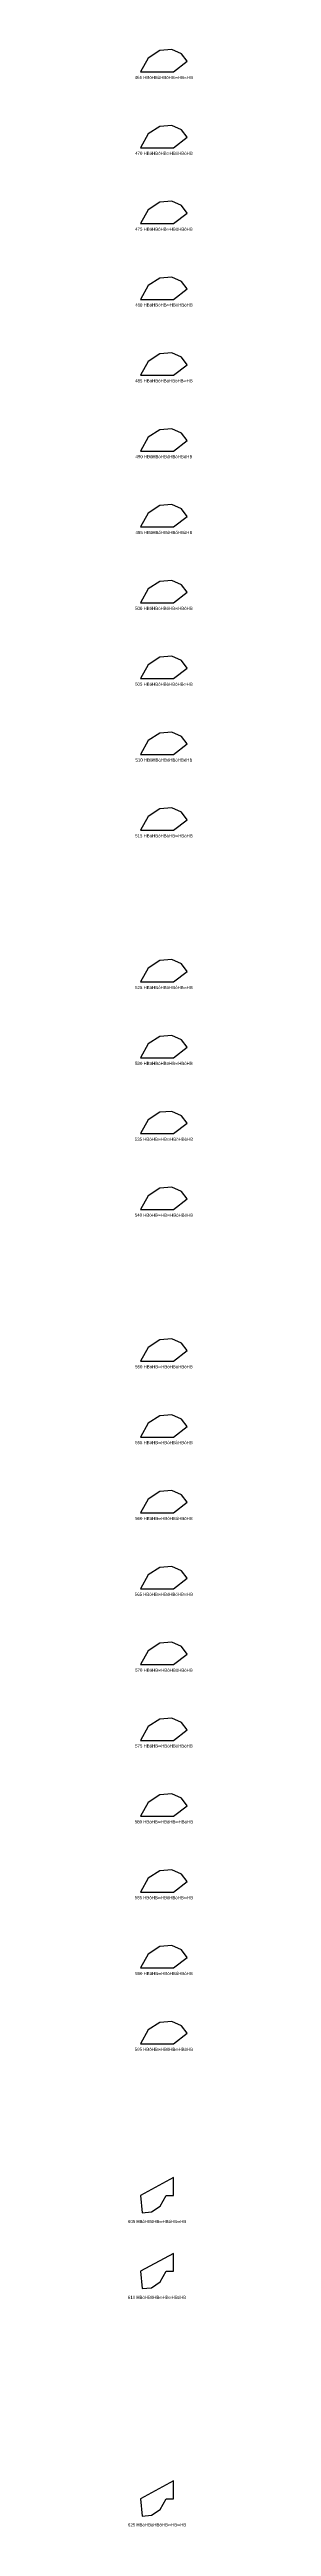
# Model space of a CAD drawing. Header units: millimetres. Extents: x 122552 to 1654769, y -10280102 to 62068.
# Drawn here: x 1369992 to 1392793, y -6349612 to -5479301 of the extents above; entities that cross this region are included whole.
import ezdxf
from ezdxf.enums import TextEntityAlignment as Align

# ---------------------------------------------------------------- set-up
doc = ezdxf.new("R2010")
doc.units = ezdxf.units.MM
doc.styles.add('Arial', font='arial_0.ttf')

msp = doc.modelspace()

# ---------------------------------------------------------------- linework, layer by layer
for points in [[(1385361, -5479301), (1381105, -5479639), (1377032, -5482286), (1374396, -5487144), (1385983, -5487144), (1390801, -5483439), (1388791, -5480825)], [(1385361, -5505950), (1381105, -5506288), (1377032, -5508935), (1374396, -5513793), (1385983, -5513793), (1390801, -5510088), (1388791, -5507473)], [(1385361, -5532599), (1381105, -5532936), (1377032, -5535584), (1374396, -5540441), (1385983, -5540441), (1390801, -5536737), (1388791, -5534122)], [(1385361, -5559247), (1381105, -5559585), (1377032, -5562232), (1374396, -5567090), (1385983, -5567090), (1390801, -5563385), (1388791, -5560771)], [(1385361, -5585896), (1381105, -5586234), (1377032, -5588881), (1374396, -5593739), (1385983, -5593739), (1390801, -5590034), (1388791, -5587419)], [(1385361, -5612545), (1381105, -5612882), (1377032, -5615530), (1374396, -5620387), (1385983, -5620387), (1390801, -5616683), (1388791, -5614068)], [(1385361, -5639193), (1381105, -5639531), (1377032, -5642178), (1374396, -5647036), (1385983, -5647036), (1390801, -5643331), (1388791, -5640717)], [(1385361, -5665842), (1381105, -5666180), (1377032, -5668827), (1374396, -5673685), (1385983, -5673685), (1390801, -5669980), (1388791, -5667365)], [(1385361, -5692491), (1381105, -5692828), (1377032, -5695476), (1374396, -5700333), (1385983, -5700333), (1390801, -5696629), (1388791, -5694014)], [(1385361, -5719139), (1381105, -5719477), (1377032, -5722124), (1374396, -5726982), (1385983, -5726982), (1390801, -5723277), (1388791, -5720663)], [(1385361, -5745788), (1381105, -5746126), (1377032, -5748773), (1374396, -5753631), (1385983, -5753631), (1390801, -5749926), (1388791, -5747311)], [(1385361, -5799085), (1381105, -5799423), (1377032, -5802070), (1374396, -5806928), (1385983, -5806928), (1390801, -5803223), (1388791, -5800609)], [(1385361, -5825734), (1381105, -5826072), (1377032, -5828719), (1374396, -5833577), (1385983, -5833577), (1390801, -5829872), (1388791, -5827257)], [(1385361, -5852383), (1381105, -5852720), (1377032, -5855368), (1374396, -5860225), (1385983, -5860225), (1390801, -5856521), (1388791, -5853906)], [(1385361, -5879031), (1381105, -5879369), (1377032, -5882016), (1374396, -5886874), (1385983, -5886874), (1390801, -5883169), (1388791, -5880555)], [(1385361, -5932329), (1381105, -5932666), (1377032, -5935314), (1374396, -5940171), (1385983, -5940171), (1390801, -5936467), (1388791, -5933852)], [(1385361, -5958977), (1381105, -5959315), (1377032, -5961962), (1374396, -5966820), (1385983, -5966820), (1390801, -5963115), (1388791, -5960501)], [(1385361, -5985626), (1381105, -5985964), (1377032, -5988611), (1374396, -5993469), (1385983, -5993469), (1390801, -5989764), (1388791, -5987149)], [(1385361, -6012275), (1381105, -6012612), (1377032, -6015260), (1374396, -6020117), (1385983, -6020117), (1390801, -6016413), (1388791, -6013798)], [(1385361, -6038923), (1381105, -6039261), (1377032, -6041908), (1374396, -6046766), (1385983, -6046766), (1390801, -6043061), (1388791, -6040447)], [(1385361, -6065572), (1381105, -6065910), (1377032, -6068557), (1374396, -6073415), (1385983, -6073415), (1390801, -6069710), (1388791, -6067096)], [(1385361, -6092221), (1381105, -6092558), (1377032, -6095206), (1374396, -6100063), (1385983, -6100063), (1390801, -6096359), (1388791, -6093744)], [(1385361, -6118869), (1381105, -6119207), (1377032, -6121854), (1374396, -6126712), (1385983, -6126712), (1390801, -6123007), (1388791, -6120393)], [(1385361, -6145518), (1381105, -6145856), (1377032, -6148503), (1374396, -6153361), (1385983, -6153361), (1390801, -6149656), (1388791, -6147042)], [(1385361, -6172167), (1381105, -6172504), (1377032, -6175152), (1374396, -6180009), (1385983, -6180009), (1390801, -6176305), (1388791, -6173690)], [(1383347, -6233307), (1385983, -6233307), (1385983, -6227018), (1374396, -6233307), (1374876, -6239365), (1378164, -6239104), (1381311, -6237059)], [(1383347, -6259955), (1385983, -6259955), (1385983, -6253667), (1374396, -6259955), (1374876, -6266014), (1378164, -6265753), (1381311, -6263708)], [(1383347, -6339901), (1385983, -6339901), (1385983, -6333613), (1374396, -6339901), (1374876, -6345960), (1378164, -6345699), (1381311, -6343654)]]:
    msp.add_lwpolyline(points, close=True)

# ---------------------------------------------------------------- texts
at = {"style": 'Arial'}
for s, p in [('465 HBöHBòHBöHB∞HB∞HB', (1382598, -5489105)), ('470 HBöHBóHB∞HBöHBóHB', (1382598, -5515753)), ('475 HBöHBóHB∞HBòHBòHB', (1382598, -5542402)), ('480 HBöHBóHB∞HBóHBöHB', (1382598, -5569051)), ('485 HBöHBóHBóHBöHB∞HB', (1382598, -5595699)), ('490 HBöHBóHBóHBòHBóHB', (1382598, -5622348)), ('495 HBöHBóHBóHBóHBòHB', (1382598, -5648997)), ('500 HBöHBóHBóHB∞HBöHB', (1382598, -5675645)), ('505 HBöHBóHBòHBòHB∞HB', (1382598, -5702294)), ('510 HBöHBóHBòHBóHBóHB', (1382598, -5728943)), ('515 HBöHBóHBòHB∞HBòHB', (1382598, -5755591)), ('525 HBöHBóHBöHBóHB∞HB', (1382598, -5808889)), ('530 HBöHBóHBöHB∞HBóHB', (1382598, -5835537)), ('535 HBöHB∞HB∞HBöHBòHB', (1382598, -5862186)), ('540 HBöHB∞HB∞HBòHBöHB', (1382598, -5888835)), ('550 HBöHB∞HBóHBöHBóHB', (1382598, -5942132)), ('555 HBöHB∞HBóHBòHBòHB', (1382598, -5968781)), ('560 HBöHB∞HBóHBóHBöHB', (1382598, -5995429)), ('565 HBöHB∞HBòHBöHB∞HB', (1382598, -6022078)), ('570 HBöHB∞HBòHBòHBóHB', (1382598, -6048727)), ('575 HBöHB∞HBòHBóHBòHB', (1382598, -6075375)), ('580 HBöHB∞HBòHB∞HBöHB', (1382598, -6102024)), ('585 HBöHB∞HBöHBòHB∞HB', (1382598, -6128673)), ('590 HBöHB∞HBöHBóHBóHB', (1382598, -6155321)), ('595 HBöHB∞HBöHB∞HBòHB', (1382598, -6181970)), ('605 HBòHBöHB∞HBóHB∞HB', (1380190, -6242452)), ('610 HBòHBöHB∞HB∞HBóHB', (1380190, -6269100)), ('625 HBòHBöHBóHB∞HB∞HB', (1380190, -6349046))]:
    msp.add_text(s, height=1100, dxfattribs=at).set_placement(p, align=Align.MIDDLE_CENTER)

doc.saveas('drawing.dxf')
